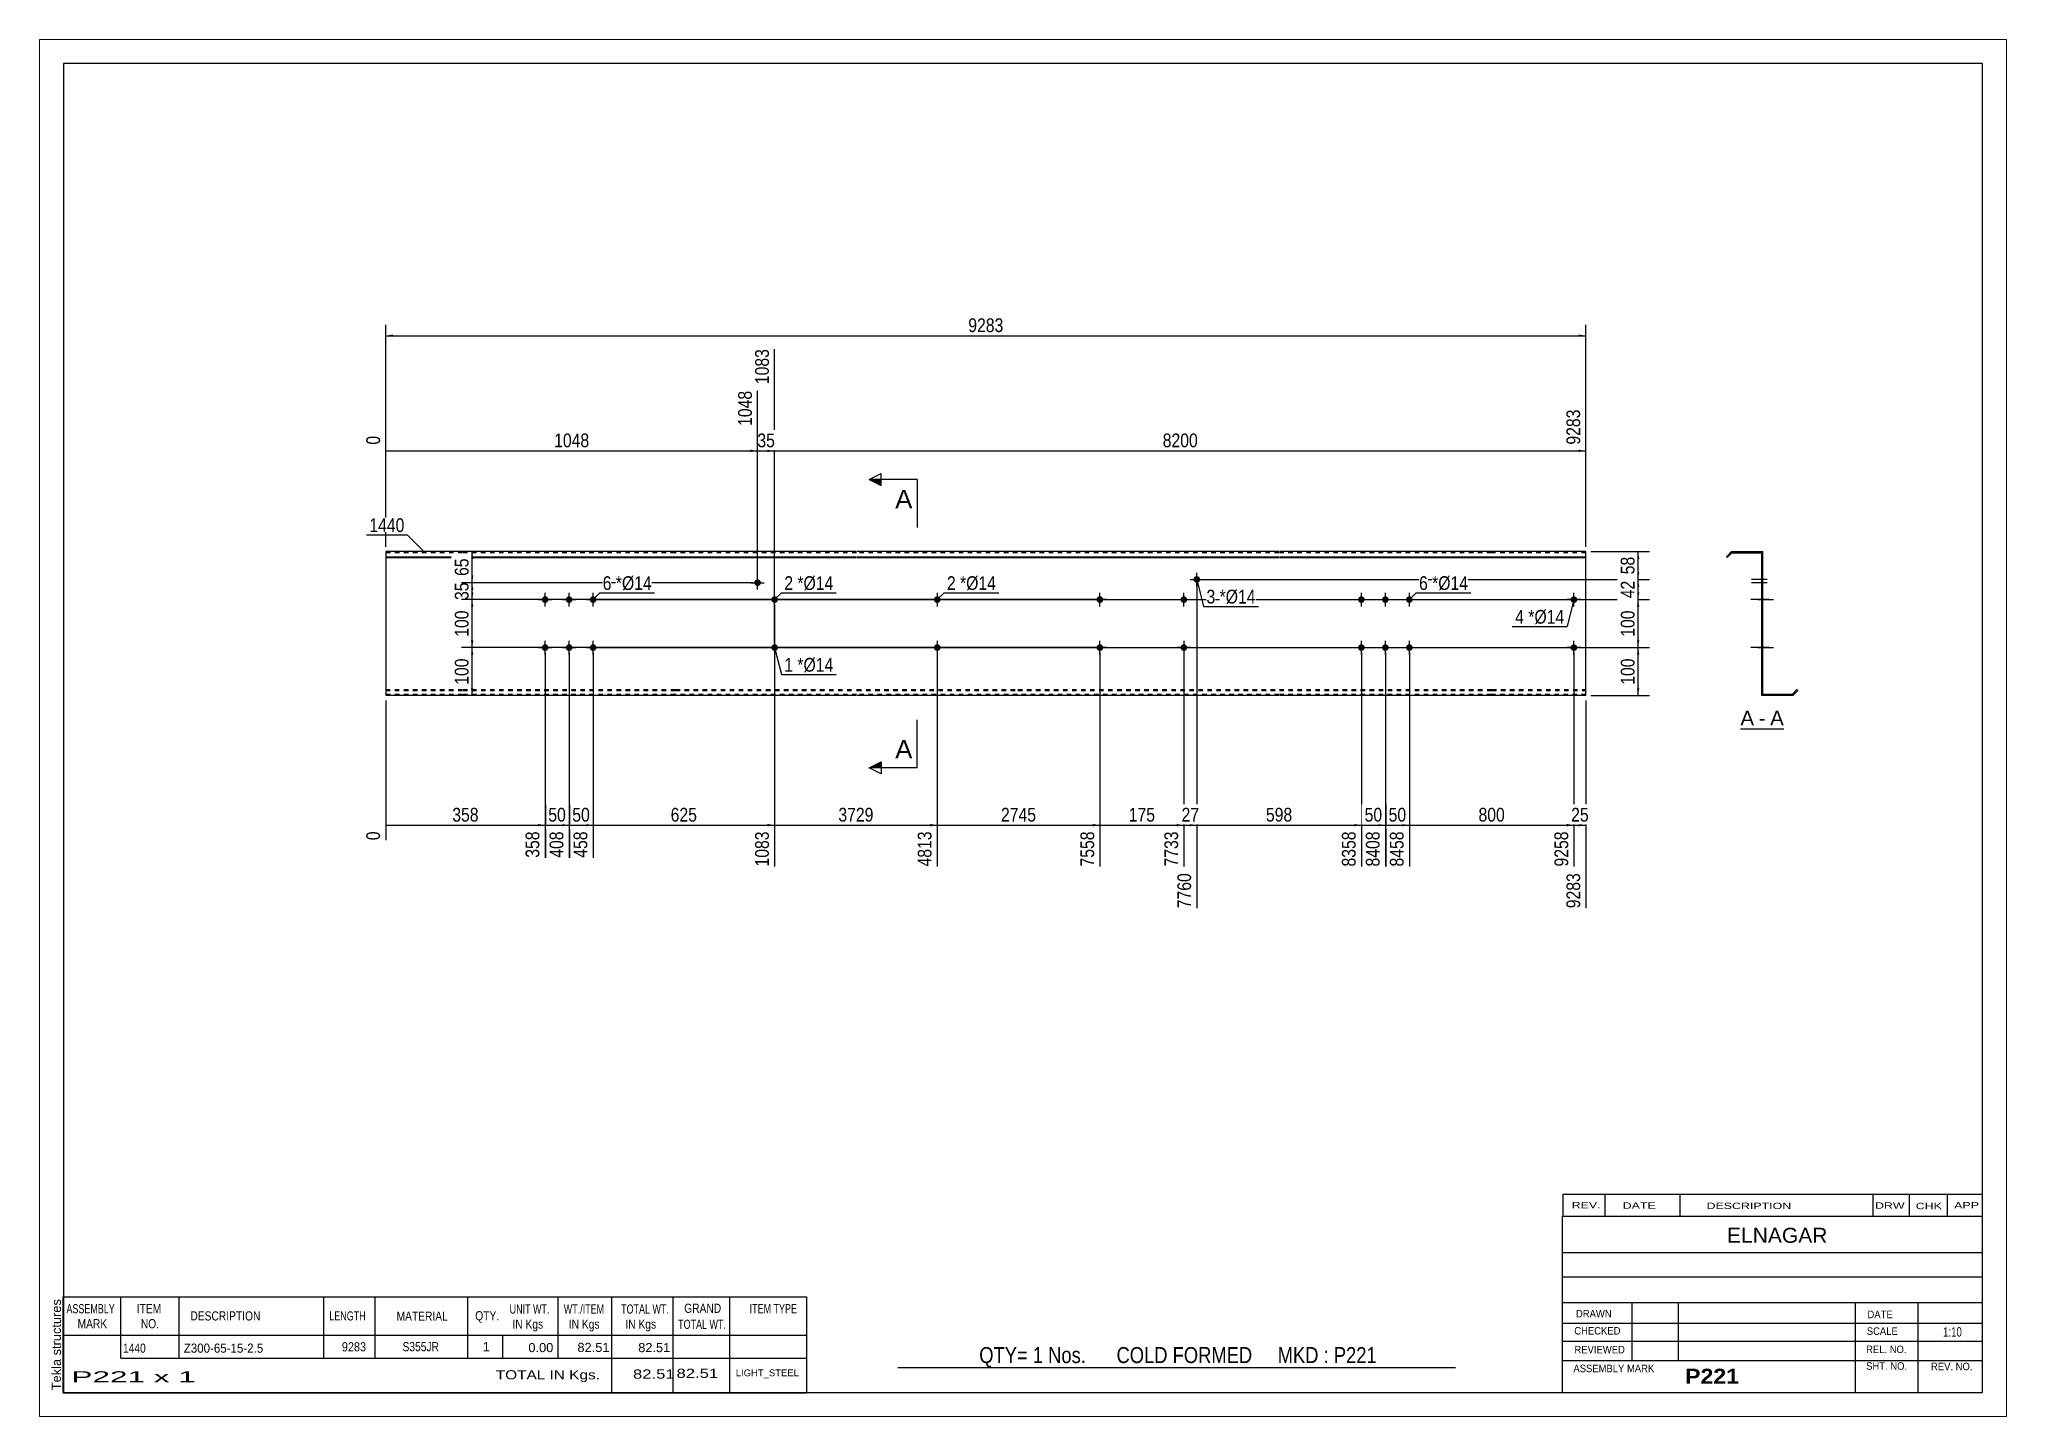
# Paper-space layout 'Layout1' of a CAD drawing. Header units: millimetres. Extents: x 0 to 410, y 0 to 287.
# The model-space entities are those that its viewports show. They can reach past a viewport. Long polylines and large blocks are cut down to what shows.
import ezdxf

# ---------------------------------------------------------------- set-up
doc = ezdxf.new("R2010")
doc.units = ezdxf.units.MM
doc.linetypes.add('DXK_LINE_DOT1', pattern=[1.8814, 0.9407, -0.9407])
doc.layers.add('Viewport layer', color=7, linetype='Continuous', plot=False)
doc.styles.add('Arial', font='ARIAL.TTF', dxfattribs={"height": 0.2})
doc.styles.add('Arial Bold', font='ARIALBD.TTF', dxfattribs={"height": 0.2})
doc.styles.add('Arial Narrow', font='ARIALN.TTF', dxfattribs={"height": 0.2})

# ---------------------------------------------------------------- blocks, each defined once
blk = doc.blocks.new('Unknown-629083561-1955')
at = {"color": 5, "linetype": 'Continuous'}
for p, q in [((332.8, 116.75), (-67.2, 116.75)), ((-67.2, 116.75), (-67.2, -160.25)), ((332.8, -160.25), (332.8, 116.75)), ((-67.2, -160.25), (332.8, -160.25))]:
    blk.add_line(p, q, dxfattribs=at)
at = {"color": 174, "linetype": 'Continuous', "style": 'Arial'}
blk.add_text('Tekla structures', height=1.9102, rotation=90, dxfattribs=at).set_placement((-67.7, -159.75))
blk = doc.blocks.new('Unknown-629083561-12 - 1236')
at = {"color": 7, "linetype": 'Continuous'}
blk.add_line((282.32, -21.95), (291.35, -21.95), dxfattribs=at)
at = {"color": 0, "linetype": 'Continuous'}
blk.add_wipeout([(285.16, -21.2), (285.16, -18), (282.32, -18), (282.32, -21.2)], dxfattribs=at)
blk.add_wipeout([(287.55, -21.2), (287.55, -18), (286.12, -18), (286.12, -21.2)], dxfattribs=at)
at = {"color": 96, "linetype": 'Continuous', "style": 'Arial'}
blk.add_text('A', height=3.06, dxfattribs=at).set_placement((282.32, -21.2))
at = {"color": 0, "linetype": 'Continuous'}
blk.add_wipeout([(291.35, -21.2), (291.35, -18), (288.51, -18), (288.51, -21.2)], dxfattribs=at)
at = {"color": 96, "linetype": 'Continuous', "style": 'Arial'}
for s, p in [('-', (286.12, -21.2)), ('A', (288.51, -21.2))]:
    blk.add_text(s, height=3.06, dxfattribs=at).set_placement(p)
blk = doc.blocks.new('Bolt-629083561-1223 - 1203')
at = {"linetype": 'Continuous'}
blk.add_hatch(color=3, dxfattribs=at).paths.add_polyline_path([(167.03, -5, -1), (165.63, -5, -1)])
at = {"color": 3, "linetype": 'Continuous'}
for p, q in [((166.33, -3.6), (166.33, -6.4)), ((167.73, -5), (164.93, -5))]:
    blk.add_line(p, q, dxfattribs=at)
blk = doc.blocks.new('Part-629083561-1218 - 1203')
at = {"color": 2, "linetype": 'Continuous'}
for p, q in [((0, 15), (0, -15)), ((16, 15), (0, 15)), ((0, 13.94), (16, 13.94)), ((0, 13.76), (16, 13.76)), ((60.29, 15), (16.1, 15)), ((16.1, 13.94), (60.29, 13.94)), ((16.1, 13.76), (60.29, 13.76)), ((98.13, 15), (60.39, 15)), ((60.39, 13.94), (98.13, 13.94)), ((60.39, 13.76), (98.13, 13.76)), ((131.63, 15), (98.23, 15)), ((98.23, 13.94), (131.63, 13.94)), ((98.23, 13.76), (131.63, 13.76)), ((186.13, 15), (131.73, 15)), ((131.73, 13.94), (186.13, 13.94)), ((131.73, 13.76), (186.13, 13.76)), ((230.42, 15), (186.23, 15)), ((186.23, 13.94), (230.42, 13.94)), ((186.23, 13.76), (230.42, 13.76)), ((250.12, 15), (230.52, 15)), ((230.52, 13.94), (250.12, 13.94)), ((230.52, 13.76), (250.12, 13.76)), ((250.12, 13.94), (250.12, 15)), ((250.12, -15), (250.12, 13.94)), ((16, -15), (0, -15)), ((60.29, -15), (16.1, -15)), ((98.13, -15), (60.39, -15)), ((131.63, -15), (98.23, -15)), ((186.13, -15), (131.73, -15)), ((230.42, -15), (186.23, -15)), ((250.12, -15), (230.52, -15))]:
    blk.add_line(p, q, dxfattribs=at)
at = {"color": 7, "linetype": 'DXK_LINE_DOT1'}
for p, q in [((16, 14.75), (0, 14.75)), ((60.29, 14.75), (16.1, 14.75)), ((98.13, 14.75), (60.39, 14.75)), ((131.63, 14.75), (98.23, 14.75)), ((186.13, 14.75), (131.73, 14.75)), ((230.42, 14.75), (186.23, 14.75)), ((250.12, 14.75), (230.52, 14.75)), ((0, -13.76), (16, -13.76)), ((0, -13.94), (16, -13.94)), ((16, -14.75), (0, -14.75)), ((16.1, -13.76), (60.29, -13.76)), ((16.1, -13.94), (60.29, -13.94)), ((60.29, -14.75), (16.1, -14.75)), ((60.39, -13.76), (98.13, -13.76)), ((60.39, -13.94), (98.13, -13.94)), ((98.13, -14.75), (60.39, -14.75)), ((98.23, -13.76), (131.63, -13.76)), ((98.23, -13.94), (131.63, -13.94)), ((131.63, -14.75), (98.23, -14.75)), ((131.73, -13.76), (186.13, -13.76)), ((131.73, -13.94), (186.13, -13.94)), ((186.13, -14.75), (131.73, -14.75)), ((186.23, -13.76), (230.42, -13.76)), ((186.23, -13.94), (230.42, -13.94)), ((230.42, -14.75), (186.23, -14.75)), ((230.52, -13.76), (250.12, -13.76)), ((230.52, -13.94), (250.12, -13.94)), ((250.12, -14.75), (230.52, -14.75))]:
    blk.add_line(p, q, dxfattribs=at)
blk = doc.blocks.new('Bolt-629083561-1219 - 1203')
at = {"linetype": 'Continuous'}
for points in [[(32.5, 5, -1), (33.9, 5, -1)], [(37.5, 5, -1), (38.9, 5, -1)], [(42.5, 5, -1), (43.9, 5, -1)], [(32.5, -5, -1), (33.9, -5, -1)], [(37.5, -5, -1), (38.9, -5, -1)], [(42.5, -5, -1), (43.9, -5, -1)]]:
    blk.add_hatch(color=3, dxfattribs=at).paths.add_polyline_path(points)
at = {"color": 3, "linetype": 'Continuous'}
for p, q in [((31.8, 5), (34.6, 5)), ((33.2, 3.6), (33.2, 6.4)), ((36.8, 5), (39.6, 5)), ((38.2, 3.6), (38.2, 6.4)), ((41.8, 5), (44.6, 5)), ((43.2, 3.6), (43.2, 6.4)), ((33.2, -6.4), (33.2, -3.6)), ((38.2, -6.4), (38.2, -3.6)), ((43.2, -6.4), (43.2, -3.6)), ((31.8, -5), (34.6, -5)), ((36.8, -5), (39.6, -5)), ((41.8, -5), (44.6, -5))]:
    blk.add_line(p, q, dxfattribs=at)
blk = doc.blocks.new('Bolt-629083561-1220 - 1203')
at = {"linetype": 'Continuous'}
blk.add_hatch(color=3, dxfattribs=at).paths.add_polyline_path([(76.79, 8.53, -1), (78.19, 8.53, -1)])
at = {"color": 3, "linetype": 'Continuous'}
for p, q in [((76.09, 8.53), (78.89, 8.53)), ((77.49, 7.13), (77.49, 9.93))]:
    blk.add_line(p, q, dxfattribs=at)
blk = doc.blocks.new('Bolt-629083561-1221 - 1203')
at = {"linetype": 'Continuous'}
for points in [[(202.62, 5, -1), (204.02, 5, -1)], [(207.62, 5, -1), (209.02, 5, -1)], [(212.62, 5, -1), (214.02, 5, -1)], [(202.62, -5, -1), (204.02, -5, -1)], [(207.62, -5, -1), (209.02, -5, -1)], [(212.62, -5, -1), (214.02, -5, -1)]]:
    blk.add_hatch(color=3, dxfattribs=at).paths.add_polyline_path(points)
at = {"color": 3, "linetype": 'Continuous'}
for p, q in [((201.92, 5), (204.72, 5)), ((203.32, 3.6), (203.32, 6.4)), ((206.92, 5), (209.72, 5)), ((208.32, 3.6), (208.32, 6.4)), ((211.92, 5), (214.72, 5)), ((213.32, 3.6), (213.32, 6.4)), ((203.32, -6.4), (203.32, -3.6)), ((208.32, -6.4), (208.32, -3.6)), ((213.32, -6.4), (213.32, -3.6)), ((201.92, -5), (204.72, -5)), ((206.92, -5), (209.72, -5)), ((211.92, -5), (214.72, -5))]:
    blk.add_line(p, q, dxfattribs=at)
blk = doc.blocks.new('Bolt-629083561-1222 - 1203')
at = {"linetype": 'Continuous'}
blk.add_hatch(color=3, dxfattribs=at).paths.add_polyline_path([(168.33, 9.21, -1), (169.73, 9.21, -1)])
at = {"color": 3, "linetype": 'Continuous'}
for p, q in [((167.63, 9.21), (170.43, 9.21)), ((169.03, 7.81), (169.03, 10.61))]:
    blk.add_line(p, q, dxfattribs=at)
blk = doc.blocks.new('Bolt-629083561-1224 - 1203')
at = {"linetype": 'Continuous'}
blk.add_hatch(color=3, dxfattribs=at).paths.add_polyline_path([(165.63, 5, -1), (167.03, 5, -1)])
at = {"color": 3, "linetype": 'Continuous'}
for p, q in [((164.93, 5), (167.73, 5)), ((166.33, 3.6), (166.33, 6.4))]:
    blk.add_line(p, q, dxfattribs=at)
blk = doc.blocks.new('Bolt-629083561-1225 - 1203')
at = {"linetype": 'Continuous'}
for points in [[(148.13, 5, -1), (149.53, 5, -1)], [(246.92, 5, -1), (248.32, 5, -1)]]:
    blk.add_hatch(color=3, dxfattribs=at).paths.add_polyline_path(points)
at = {"color": 3, "linetype": 'Continuous'}
for p, q in [((150.23, 5), (147.43, 5)), ((148.83, 3.6), (148.83, 6.4)), ((249.02, 5), (246.22, 5)), ((247.62, 3.6), (247.62, 6.4))]:
    blk.add_line(p, q, dxfattribs=at)
blk = doc.blocks.new('Bolt-629083561-1226 - 1203')
at = {"linetype": 'Continuous'}
for points in [[(148.13, -5, -1), (149.53, -5, -1)], [(246.92, -5, -1), (248.32, -5, -1)]]:
    blk.add_hatch(color=3, dxfattribs=at).paths.add_polyline_path(points)
at = {"color": 3, "linetype": 'Continuous'}
for p, q in [((148.83, -6.4), (148.83, -3.6)), ((247.62, -6.4), (247.62, -3.6)), ((150.23, -5), (147.43, -5)), ((249.02, -5), (246.22, -5))]:
    blk.add_line(p, q, dxfattribs=at)
blk = doc.blocks.new('Bolt-629083561-1227 - 1203')
at = {"linetype": 'Continuous'}
blk.add_hatch(color=3, dxfattribs=at).paths.add_polyline_path([(80.34, 5, -1), (81.74, 5, -1)])
at = {"color": 3, "linetype": 'Continuous'}
for p, q in [((79.64, 5), (82.44, 5)), ((81.04, 3.6), (81.04, 6.4))]:
    blk.add_line(p, q, dxfattribs=at)
blk = doc.blocks.new('Bolt-629083561-1228 - 1203')
at = {"linetype": 'Continuous'}
blk.add_hatch(color=3, dxfattribs=at).paths.add_polyline_path([(81.74, -5, -1), (80.34, -5, -1)])
at = {"color": 3, "linetype": 'Continuous'}
for p, q in [((81.04, -3.6), (81.04, -6.4)), ((82.44, -5), (79.64, -5))]:
    blk.add_line(p, q, dxfattribs=at)
blk = doc.blocks.new('Bolt-629083561-1229 - 1203')
at = {"linetype": 'Continuous'}
for points in [[(115.63, 5, -1), (114.23, 5, -1)], [(115.63, -5, -1), (114.23, -5, -1)]]:
    blk.add_hatch(color=3, dxfattribs=at).paths.add_polyline_path(points)
at = {"color": 3, "linetype": 'Continuous'}
for p, q in [((116.33, 5), (113.53, 5)), ((114.93, 6.4), (114.93, 3.6)), ((114.93, -3.6), (114.93, -6.4)), ((116.33, -5), (113.53, -5))]:
    blk.add_line(p, q, dxfattribs=at)
blk = doc.blocks.new('Bolt-629083561-1240 - 1236')
at = {"linetype": 'Continuous'}
blk.add_hatch(color=3, dxfattribs=at).paths.add_polyline_path([(286.71, 9.23), (286.71, 7.83), (286.96, 7.83), (286.96, 9.23)])
at = {"color": 3, "linetype": 'Continuous'}
for p, q in [((287.91, 8.53), (284.61, 8.53)), ((286.96, 9.23), (286.71, 9.23)), ((286.96, 7.83), (286.71, 7.83))]:
    blk.add_line(p, q, dxfattribs=at)
blk = doc.blocks.new('Part-629083561-1238 - 1236')
at = {"color": 2, "linetype": 'Continuous'}
for p, q in [((280.46, 15), (279.4, 13.94)), ((279.4, 13.94), (279.58, 13.76)), ((279.58, 13.76), (280.56, 14.75)), ((280.46, 15), (286.96, 15)), ((280.56, 14.75), (286.71, 14.75)), ((286.71, 14.75), (286.71, -15)), ((286.96, -14.75), (286.96, 15)), ((293.21, -15), (286.71, -15)), ((293.11, -14.75), (286.96, -14.75)), ((294.09, -13.76), (293.11, -14.75)), ((293.21, -15), (294.27, -13.94)), ((294.27, -13.94), (294.09, -13.76))]:
    blk.add_line(p, q, dxfattribs=at)
blk = doc.blocks.new('Bolt-629083561-1239 - 1236')
at = {"linetype": 'Continuous'}
for points in [[(286.71, 5.7), (286.71, 4.3), (286.96, 4.3), (286.96, 5.7)], [(286.71, 5.7), (286.71, 4.3), (286.96, 4.3), (286.96, 5.7)], [(286.71, 5.7), (286.71, 4.3), (286.96, 4.3), (286.96, 5.7)], [(286.71, -4.3), (286.71, -5.7), (286.96, -5.7), (286.96, -4.3)], [(286.71, -4.3), (286.71, -5.7), (286.96, -5.7), (286.96, -4.3)], [(286.71, -4.3), (286.71, -5.7), (286.96, -5.7), (286.96, -4.3)]]:
    blk.add_hatch(color=3, dxfattribs=at).paths.add_polyline_path(points)
at = {"color": 3, "linetype": 'Continuous'}
for p, q in [((288.26, 5), (284.46, 5)), ((288.26, 5), (284.46, 5)), ((288.26, 5), (284.46, 5)), ((286.96, 5.7), (286.71, 5.7)), ((286.96, 5.7), (286.71, 5.7)), ((286.96, 5.7), (286.71, 5.7)), ((286.96, 4.3), (286.71, 4.3)), ((286.96, 4.3), (286.71, 4.3)), ((286.96, 4.3), (286.71, 4.3)), ((288.26, -5), (284.46, -5)), ((288.26, -5), (284.46, -5)), ((288.26, -5), (284.46, -5)), ((286.96, -4.3), (286.71, -4.3)), ((286.96, -4.3), (286.71, -4.3)), ((286.96, -4.3), (286.71, -4.3)), ((286.96, -5.7), (286.71, -5.7)), ((286.96, -5.7), (286.71, -5.7)), ((286.96, -5.7), (286.71, -5.7))]:
    blk.add_line(p, q, dxfattribs=at)
blk = doc.blocks.new('Bolt-629083561-1241 - 1236')
at = {"linetype": 'Continuous'}
for points in [[(286.71, 5.7), (286.71, 4.3), (286.96, 4.3), (286.96, 5.7)], [(286.71, 5.7), (286.71, 4.3), (286.96, 4.3), (286.96, 5.7)], [(286.71, 5.7), (286.71, 4.3), (286.96, 4.3), (286.96, 5.7)], [(286.71, -4.3), (286.71, -5.7), (286.96, -5.7), (286.96, -4.3)], [(286.71, -4.3), (286.71, -5.7), (286.96, -5.7), (286.96, -4.3)], [(286.71, -4.3), (286.71, -5.7), (286.96, -5.7), (286.96, -4.3)]]:
    blk.add_hatch(color=3, dxfattribs=at).paths.add_polyline_path(points)
at = {"color": 3, "linetype": 'Continuous'}
for p, q in [((288.26, 5), (284.46, 5)), ((288.26, 5), (284.46, 5)), ((288.26, 5), (284.46, 5)), ((286.96, 5.7), (286.71, 5.7)), ((286.96, 5.7), (286.71, 5.7)), ((286.96, 5.7), (286.71, 5.7)), ((286.96, 4.3), (286.71, 4.3)), ((286.96, 4.3), (286.71, 4.3)), ((286.96, 4.3), (286.71, 4.3)), ((288.26, -5), (284.46, -5)), ((288.26, -5), (284.46, -5)), ((288.26, -5), (284.46, -5)), ((286.96, -4.3), (286.71, -4.3)), ((286.96, -4.3), (286.71, -4.3)), ((286.96, -4.3), (286.71, -4.3)), ((286.96, -5.7), (286.71, -5.7)), ((286.96, -5.7), (286.71, -5.7)), ((286.96, -5.7), (286.71, -5.7))]:
    blk.add_line(p, q, dxfattribs=at)
blk = doc.blocks.new('Bolt-629083561-1242 - 1236')
at = {"linetype": 'Continuous'}
blk.add_hatch(color=3, dxfattribs=at).paths.add_polyline_path([(286.71, 9.91), (286.71, 8.51), (286.96, 8.51), (286.96, 9.91)])
at = {"color": 3, "linetype": 'Continuous'}
for p, q in [((287.91, 9.21), (284.61, 9.21)), ((286.96, 9.91), (286.71, 9.91)), ((286.96, 8.51), (286.71, 8.51))]:
    blk.add_line(p, q, dxfattribs=at)
blk = doc.blocks.new('Bolt-629083561-1243 - 1236')
at = {"linetype": 'Continuous'}
blk.add_hatch(color=3, dxfattribs=at).paths.add_polyline_path([(286.96, -5.7), (286.96, -4.3), (286.71, -4.3), (286.71, -5.7)])
at = {"color": 3, "linetype": 'Continuous'}
for p, q in [((286.96, -4.3), (286.71, -4.3)), ((287.76, -5), (286.71, -5)), ((286.96, -5.7), (286.71, -5.7))]:
    blk.add_line(p, q, dxfattribs=at)
blk = doc.blocks.new('Bolt-629083561-1244 - 1236')
at = {"linetype": 'Continuous'}
blk.add_hatch(color=3, dxfattribs=at).paths.add_polyline_path([(286.71, 5.7), (286.71, 4.3), (286.96, 4.3), (286.96, 5.7)])
at = {"color": 3, "linetype": 'Continuous'}
for p, q in [((287.91, 5), (284.61, 5)), ((286.96, 5.7), (286.71, 5.7)), ((286.96, 4.3), (286.71, 4.3))]:
    blk.add_line(p, q, dxfattribs=at)
blk = doc.blocks.new('Bolt-629083561-1245 - 1236')
at = {"linetype": 'Continuous'}
blk.add_hatch(color=3, dxfattribs=at).paths.add_polyline_path([(286.71, 5.7), (286.71, 4.3), (286.96, 4.3), (286.96, 5.7)])
blk.add_hatch(color=3, dxfattribs=at).paths.add_polyline_path([(286.71, 5.7), (286.71, 4.3), (286.96, 4.3), (286.96, 5.7)])
at = {"color": 3, "linetype": 'Continuous'}
for p, q in [((285.91, 5), (289.21, 5)), ((285.91, 5), (289.21, 5)), ((286.71, 5.7), (286.96, 5.7)), ((286.71, 5.7), (286.96, 5.7)), ((286.71, 4.3), (286.96, 4.3)), ((286.71, 4.3), (286.96, 4.3))]:
    blk.add_line(p, q, dxfattribs=at)
blk = doc.blocks.new('Bolt-629083561-1246 - 1236')
at = {"linetype": 'Continuous'}
blk.add_hatch(color=3, dxfattribs=at).paths.add_polyline_path([(286.71, -4.3), (286.71, -5.7), (286.96, -5.7), (286.96, -4.3)])
blk.add_hatch(color=3, dxfattribs=at).paths.add_polyline_path([(286.71, -4.3), (286.71, -5.7), (286.96, -5.7), (286.96, -4.3)])
at = {"color": 3, "linetype": 'Continuous'}
for p, q in [((285.91, -5), (289.21, -5)), ((285.91, -5), (289.21, -5)), ((286.71, -4.3), (286.96, -4.3)), ((286.71, -4.3), (286.96, -4.3)), ((286.71, -5.7), (286.96, -5.7)), ((286.71, -5.7), (286.96, -5.7))]:
    blk.add_line(p, q, dxfattribs=at)
blk = doc.blocks.new('Bolt-629083561-1247 - 1236')
at = {"linetype": 'Continuous'}
blk.add_hatch(color=3, dxfattribs=at).paths.add_polyline_path([(286.71, 5.7), (286.71, 4.3), (286.96, 4.3), (286.96, 5.7)])
at = {"color": 3, "linetype": 'Continuous'}
for p, q in [((287.91, 5), (284.61, 5)), ((286.96, 5.7), (286.71, 5.7)), ((286.96, 4.3), (286.71, 4.3))]:
    blk.add_line(p, q, dxfattribs=at)
blk = doc.blocks.new('Bolt-629083561-1248 - 1236')
at = {"linetype": 'Continuous'}
blk.add_hatch(color=3, dxfattribs=at).paths.add_polyline_path([(286.96, -5.7), (286.96, -4.3), (286.71, -4.3), (286.71, -5.7)])
at = {"color": 3, "linetype": 'Continuous'}
for p, q in [((286.96, -4.3), (286.71, -4.3)), ((287.76, -5), (286.71, -5)), ((286.96, -5.7), (286.71, -5.7))]:
    blk.add_line(p, q, dxfattribs=at)
blk = doc.blocks.new('Bolt-629083561-1249 - 1236')
at = {"linetype": 'Continuous'}
for points in [[(286.96, 4.3), (286.96, 5.7), (286.71, 5.7), (286.71, 4.3)], [(286.96, -5.7), (286.96, -4.3), (286.71, -4.3), (286.71, -5.7)]]:
    blk.add_hatch(color=3, dxfattribs=at).paths.add_polyline_path(points)
at = {"color": 3, "linetype": 'Continuous'}
for p, q in [((286.96, 5), (284.71, 5)), ((286.96, 5.7), (286.71, 5.7)), ((286.96, 4.3), (286.71, 4.3)), ((286.96, -5), (284.71, -5)), ((286.96, -4.3), (286.71, -4.3)), ((286.96, -5.7), (286.71, -5.7))]:
    blk.add_line(p, q, dxfattribs=at)
blk = doc.blocks.new('StraightDimension-629083561-1336 - 1203')
at = {"linetype": 'Continuous'}
for points in [[(260.75, 3.5), (261, 5), (261.25, 3.5)], [(261.25, -3.5), (261, -5), (260.75, -3.5)]]:
    blk.add_hatch(color=7, dxfattribs=at).paths.add_polyline_path(points)
at = {"color": 7, "linetype": 'Continuous'}
for p, q in [((44.2, 5), (263.4, 5)), ((261, -5), (261, 5)), ((44.2, -5), (263.4, -5))]:
    blk.add_line(p, q, dxfattribs=at)
at = {"color": 0}
blk.add_wipeout([(260.85, 3.34), (256.65, 3.34), (256.65, -3.34), (260.85, -3.34)], dxfattribs=at)
at = {"color": 3, "style": 'Arial Narrow'}
blk.add_text('100', height=2.863, rotation=90.0002, dxfattribs=at).set_placement((260.25, -2.74))
blk = doc.blocks.new('StraightDimension-629083561-1353 - 1203')
at = {"linetype": 'Continuous'}
for points in [[(17.75, 7.03), (18, 8.53), (18.25, 7.03)], [(18.25, 6.5), (18, 5), (17.75, 6.5)]]:
    blk.add_hatch(color=7, dxfattribs=at).paths.add_polyline_path(points)
at = {"color": 7, "linetype": 'Continuous'}
for p, q in [((76.49, 8.53), (15.75, 8.53)), ((18, 5), (18, 8.53)), ((147.83, 5), (15.75, 5))]:
    blk.add_line(p, q, dxfattribs=at)
at = {"color": 0}
blk.add_wipeout([(17.85, 9.19), (13.65, 9.19), (13.65, 4.33), (17.85, 4.33)], dxfattribs=at)
at = {"color": 3, "style": 'Arial Narrow'}
blk.add_text('35', height=2.863, rotation=90.0002, dxfattribs=at).set_placement((17.25, 4.93))
blk = doc.blocks.new('StraightDimension-629083561-1355 - 1203')
at = {"linetype": 'Continuous'}
for points in [[(17.75, -6.5), (18, -5), (18.25, -6.5)], [(18.25, -13.5), (18, -15), (17.75, -13.5)]]:
    blk.add_hatch(color=7, dxfattribs=at).paths.add_polyline_path(points)
at = {"color": 7, "linetype": 'Continuous'}
for p, q in [((147.83, -5), (15.75, -5)), ((18, -15), (18, -5)), ((32.2, -15), (15.75, -15))]:
    blk.add_line(p, q, dxfattribs=at)
at = {"color": 0}
blk.add_wipeout([(17.85, -6.66), (13.65, -6.66), (13.65, -13.34), (17.85, -13.34)], dxfattribs=at)
at = {"color": 3, "style": 'Arial Narrow'}
blk.add_text('100', height=2.863, rotation=90.0002, dxfattribs=at).set_placement((17.25, -12.74))
blk = doc.blocks.new('StraightDimension-629083561-1354 - 1203')
at = {"linetype": 'Continuous'}
for points in [[(17.75, 3.5), (18, 5), (18.25, 3.5)], [(18.25, -3.5), (18, -5), (17.75, -3.5)]]:
    blk.add_hatch(color=7, dxfattribs=at).paths.add_polyline_path(points)
at = {"color": 7, "linetype": 'Continuous'}
for p, q in [((147.83, 5), (15.75, 5)), ((18, -5), (18, 5)), ((147.83, -5), (15.75, -5))]:
    blk.add_line(p, q, dxfattribs=at)
at = {"color": 0}
blk.add_wipeout([(17.85, 3.34), (13.65, 3.34), (13.65, -3.34), (17.85, -3.34)], dxfattribs=at)
at = {"color": 3, "style": 'Arial Narrow'}
blk.add_text('100', height=2.863, rotation=90.0002, dxfattribs=at).set_placement((17.25, -2.74))
blk = doc.blocks.new('StraightDimension-629083561-1269 - 1203')
at = {"linetype": 'Continuous'}
blk.add_hatch(color=7, dxfattribs=at).paths.add_polyline_path([(164.83, -41.75), (166.33, -42), (164.83, -42.25)])
at = {"color": 7, "linetype": 'Continuous'}
for p, q in [((148.83, -6), (148.83, -50.61)), ((166.33, -6), (166.33, -50.61)), ((148.83, -42), (166.33, -42))]:
    blk.add_line(p, q, dxfattribs=at)
at = {"color": 0}
blk.add_wipeout([(160.92, -41.85), (160.92, -37.65), (154.24, -37.65), (154.24, -41.85)], dxfattribs=at)
at = {"color": 0, "linetype": 'Continuous'}
blk.add_wipeout([(165.73, -42.7), (161.53, -42.7), (161.53, -51.21), (165.73, -51.21)], dxfattribs=at)
at = {"color": 3, "style": 'Arial Narrow'}
blk.add_text('175', height=2.863, dxfattribs=at).set_placement((154.84, -41.25))
at = {"color": 3, "linetype": 'Continuous', "style": 'Arial Narrow'}
blk.add_text('7733', height=2.863, rotation=90.0002, dxfattribs=at).set_placement((165.13, -50.61))
blk = doc.blocks.new('StraightDimension-629083561-1267 - 1203')
at = {"linetype": 'Continuous'}
blk.add_hatch(color=7, dxfattribs=at).paths.add_polyline_path([(201.82, -41.75), (203.32, -42), (201.82, -42.25)])
at = {"color": 7, "linetype": 'Continuous'}
for p, q in [((169.03, 8.21), (169.03, -59.31)), ((203.32, -6), (203.32, -50.61)), ((169.03, -42), (203.32, -42))]:
    blk.add_line(p, q, dxfattribs=at)
at = {"color": 0}
blk.add_wipeout([(189.52, -41.85), (189.52, -37.65), (182.83, -37.65), (182.83, -41.85)], dxfattribs=at)
at = {"color": 0, "linetype": 'Continuous'}
blk.add_wipeout([(202.72, -42.7), (198.52, -42.7), (198.52, -51.21), (202.72, -51.21)], dxfattribs=at)
at = {"color": 3, "style": 'Arial Narrow'}
blk.add_text('598', height=2.863, dxfattribs=at).set_placement((183.43, -41.25))
at = {"color": 3, "linetype": 'Continuous', "style": 'Arial Narrow'}
blk.add_text('8358', height=2.863, rotation=90.0002, dxfattribs=at).set_placement((202.12, -50.61))
blk = doc.blocks.new('StraightDimension-629083561-1270 - 1203')
at = {"linetype": 'Continuous'}
blk.add_hatch(color=7, dxfattribs=at).paths.add_polyline_path([(147.33, -41.75), (148.83, -42), (147.33, -42.25)])
at = {"color": 7, "linetype": 'Continuous'}
for p, q in [((114.93, -6), (114.93, -50.61)), ((148.83, -6), (148.83, -50.61)), ((114.93, -42), (148.83, -42))]:
    blk.add_line(p, q, dxfattribs=at)
at = {"color": 0}
blk.add_wipeout([(136.14, -41.85), (136.14, -37.65), (127.62, -37.65), (127.62, -41.85)], dxfattribs=at)
at = {"color": 0, "linetype": 'Continuous'}
blk.add_wipeout([(148.23, -42.7), (144.03, -42.7), (144.03, -51.21), (148.23, -51.21)], dxfattribs=at)
at = {"color": 3, "style": 'Arial Narrow'}
blk.add_text('2745', height=2.863, dxfattribs=at).set_placement((128.22, -41.25))
at = {"color": 3, "linetype": 'Continuous', "style": 'Arial Narrow'}
blk.add_text('7558', height=2.863, rotation=90.0002, dxfattribs=at).set_placement((147.63, -50.61))
blk = doc.blocks.new('StraightDimension-629083561-1264 - 1203')
at = {"linetype": 'Continuous'}
blk.add_hatch(color=7, dxfattribs=at).paths.add_polyline_path([(246.12, -41.75), (247.62, -42), (246.12, -42.25)])
at = {"color": 7, "linetype": 'Continuous'}
for p, q in [((213.32, -6), (213.32, -50.61)), ((247.62, -6), (247.62, -50.61)), ((213.32, -42), (247.62, -42))]:
    blk.add_line(p, q, dxfattribs=at)
at = {"color": 0}
blk.add_wipeout([(233.81, -41.85), (233.81, -37.65), (227.13, -37.65), (227.13, -41.85)], dxfattribs=at)
at = {"color": 0, "linetype": 'Continuous'}
blk.add_wipeout([(247.02, -42.7), (242.82, -42.7), (242.82, -51.21), (247.02, -51.21)], dxfattribs=at)
at = {"color": 3, "style": 'Arial Narrow'}
blk.add_text('800', height=2.863, dxfattribs=at).set_placement((227.73, -41.25))
at = {"color": 3, "linetype": 'Continuous', "style": 'Arial Narrow'}
blk.add_text('9258', height=2.863, rotation=90.0002, dxfattribs=at).set_placement((246.42, -50.61))
blk = doc.blocks.new('StraightDimension-629083561-1376 - 1203')
at = {"linetype": 'Continuous'}
for points in [[(1.5, 59.75), (0, 60), (1.5, 60.25)], [(248.62, 60.25), (250.12, 60), (248.62, 59.75)]]:
    blk.add_hatch(color=7, dxfattribs=at).paths.add_polyline_path(points)
at = {"color": 7, "linetype": 'Continuous'}
for p, q in [((0, 16), (0, 62.25)), ((250.12, 16), (250.12, 62.25)), ((0, 60), (250.12, 60))]:
    blk.add_line(p, q, dxfattribs=at)
at = {"color": 0}
blk.add_wipeout([(129.32, 60.15), (129.32, 64.35), (120.8, 64.35), (120.8, 60.15)], dxfattribs=at)
at = {"color": 3, "style": 'Arial Narrow'}
blk.add_text('9283', height=2.863, dxfattribs=at).set_placement((121.4, 60.75))
blk = doc.blocks.new('StraightDimension-629083561-1263 - 1203')
at = {"linetype": 'Continuous'}
blk.add_hatch(color=7, dxfattribs=at).paths.add_polyline_path([(248.62, -41.75), (250.12, -42), (248.62, -42.25)])
at = {"color": 7, "linetype": 'Continuous'}
for p, q in [((247.62, -6), (247.62, -50.61)), ((250.12, -16), (250.12, -59.31)), ((247.62, -42), (250.12, -42))]:
    blk.add_line(p, q, dxfattribs=at)
at = {"color": 0}
blk.add_wipeout([(251.3, -41.85), (251.3, -37.65), (246.44, -37.65), (246.44, -41.85)], dxfattribs=at)
at = {"color": 0, "linetype": 'Continuous'}
blk.add_wipeout([(249.52, -51.4), (245.32, -51.4), (245.32, -59.91), (249.52, -59.91)], dxfattribs=at)
at = {"color": 3, "style": 'Arial Narrow'}
blk.add_text('25', height=2.863, dxfattribs=at).set_placement((247.04, -41.25))
at = {"color": 3, "linetype": 'Continuous', "style": 'Arial Narrow'}
blk.add_text('9283', height=2.863, rotation=90.0002, dxfattribs=at).set_placement((248.92, -59.31))
blk = doc.blocks.new('StraightDimension-629083561-1322 - 1203')
at = {"linetype": 'Continuous'}
blk.add_hatch(color=7, dxfattribs=at).paths.add_polyline_path([(248.62, 36.25), (250.12, 36), (248.62, 35.75)])
at = {"color": 7, "linetype": 'Continuous'}
for p, q in [((81.04, -4), (81.04, 57.21)), ((250.12, 16), (250.12, 44.61)), ((81.04, 36), (250.12, 36))]:
    blk.add_line(p, q, dxfattribs=at)
at = {"color": 0, "linetype": 'Continuous'}
blk.add_wipeout([(249.52, 45.21), (245.32, 45.21), (245.32, 36.7), (249.52, 36.7)], dxfattribs=at)
at = {"color": 0}
blk.add_wipeout([(169.83, 36.15), (169.83, 40.35), (161.32, 40.35), (161.32, 36.15)], dxfattribs=at)
at = {"color": 3, "linetype": 'Continuous', "style": 'Arial Narrow'}
blk.add_text('9283', height=2.863, rotation=90.0002, dxfattribs=at).set_placement((248.92, 37.3))
at = {"color": 3, "style": 'Arial Narrow'}
blk.add_text('8200', height=2.863, dxfattribs=at).set_placement((161.92, 36.75))
blk = doc.blocks.new('StraightDimension-629083561-1265 - 1203')
at = {"linetype": 'Continuous'}
blk.add_hatch(color=7, dxfattribs=at).paths.add_polyline_path([(211.82, -41.75), (213.32, -42), (211.82, -42.25)])
at = {"color": 7, "linetype": 'Continuous'}
for p, q in [((208.32, -6), (208.32, -50.61)), ((213.32, -6), (213.32, -50.61)), ((208.32, -42), (213.32, -42))]:
    blk.add_line(p, q, dxfattribs=at)
at = {"color": 0}
blk.add_wipeout([(213.25, -41.85), (213.25, -37.65), (208.4, -37.65), (208.4, -41.85)], dxfattribs=at)
at = {"color": 0, "linetype": 'Continuous'}
blk.add_wipeout([(212.72, -42.7), (208.52, -42.7), (208.52, -51.21), (212.72, -51.21)], dxfattribs=at)
at = {"color": 3, "style": 'Arial Narrow'}
blk.add_text('50', height=2.863, dxfattribs=at).set_placement((209, -41.25))
at = {"color": 3, "linetype": 'Continuous', "style": 'Arial Narrow'}
blk.add_text('8458', height=2.863, rotation=90.0002, dxfattribs=at).set_placement((212.12, -50.61))
blk = doc.blocks.new('StraightDimension-629083561-1337 - 1203')
at = {"linetype": 'Continuous'}
for points in [[(260.75, -6.5), (261, -5), (261.25, -6.5)], [(261.25, -13.5), (261, -15), (260.75, -13.5)]]:
    blk.add_hatch(color=7, dxfattribs=at).paths.add_polyline_path(points)
at = {"color": 7, "linetype": 'Continuous'}
for p, q in [((44.2, -5), (263.4, -5)), ((261, -15), (261, -5)), ((251.12, -15), (263.4, -15))]:
    blk.add_line(p, q, dxfattribs=at)
at = {"color": 0}
blk.add_wipeout([(260.85, -6.66), (256.65, -6.66), (256.65, -13.34), (260.85, -13.34)], dxfattribs=at)
at = {"color": 3, "style": 'Arial Narrow'}
blk.add_text('100', height=2.863, rotation=90.0002, dxfattribs=at).set_placement((260.25, -12.74))
blk = doc.blocks.new('StraightDimension-629083561-1266 - 1203')
at = {"linetype": 'Continuous'}
blk.add_hatch(color=7, dxfattribs=at).paths.add_polyline_path([(206.82, -41.75), (208.32, -42), (206.82, -42.25)])
at = {"color": 7, "linetype": 'Continuous'}
for p, q in [((203.32, -6), (203.32, -50.61)), ((208.32, -6), (208.32, -50.61)), ((203.32, -42), (208.32, -42))]:
    blk.add_line(p, q, dxfattribs=at)
at = {"color": 0}
blk.add_wipeout([(208.25, -41.85), (208.25, -37.65), (203.4, -37.65), (203.4, -41.85)], dxfattribs=at)
at = {"color": 0, "linetype": 'Continuous'}
blk.add_wipeout([(207.72, -42.7), (203.52, -42.7), (203.52, -51.21), (207.72, -51.21)], dxfattribs=at)
at = {"color": 3, "style": 'Arial Narrow'}
blk.add_text('50', height=2.863, dxfattribs=at).set_placement((204, -41.25))
at = {"color": 3, "linetype": 'Continuous', "style": 'Arial Narrow'}
blk.add_text('8408', height=2.863, rotation=90.0002, dxfattribs=at).set_placement((207.12, -50.61))
blk = doc.blocks.new('StraightDimension-629083561-1268 - 1203')
at = {"linetype": 'Continuous'}
blk.add_hatch(color=7, dxfattribs=at).paths.add_polyline_path([(167.53, -41.75), (169.03, -42), (167.53, -42.25)])
at = {"color": 7, "linetype": 'Continuous'}
for p, q in [((169.03, 8.21), (169.03, -59.31)), ((166.33, -6), (166.33, -50.61)), ((166.33, -42), (169.03, -42))]:
    blk.add_line(p, q, dxfattribs=at)
at = {"color": 0}
blk.add_wipeout([(170.11, -41.85), (170.11, -37.65), (165.25, -37.65), (165.25, -41.85)], dxfattribs=at)
at = {"color": 0, "linetype": 'Continuous'}
blk.add_wipeout([(168.43, -51.4), (164.23, -51.4), (164.23, -59.91), (168.43, -59.91)], dxfattribs=at)
at = {"color": 3, "style": 'Arial Narrow'}
blk.add_text('27', height=2.863, dxfattribs=at).set_placement((165.85, -41.25))
at = {"color": 3, "linetype": 'Continuous', "style": 'Arial Narrow'}
blk.add_text('7760', height=2.863, rotation=90.0002, dxfattribs=at).set_placement((167.83, -59.31))
blk = doc.blocks.new('StraightDimension-629083561-1271 - 1203')
at = {"linetype": 'Continuous'}
blk.add_hatch(color=7, dxfattribs=at).paths.add_polyline_path([(113.43, -41.75), (114.93, -42), (113.43, -42.25)])
at = {"color": 7, "linetype": 'Continuous'}
for p, q in [((81.04, 4), (81.04, -50.61)), ((114.93, -6), (114.93, -50.61)), ((81.04, -42), (114.93, -42))]:
    blk.add_line(p, q, dxfattribs=at)
at = {"color": 0}
blk.add_wipeout([(102.24, -41.85), (102.24, -37.65), (93.73, -37.65), (93.73, -41.85)], dxfattribs=at)
at = {"color": 0, "linetype": 'Continuous'}
blk.add_wipeout([(114.33, -42.7), (110.13, -42.7), (110.13, -51.21), (114.33, -51.21)], dxfattribs=at)
at = {"color": 3, "style": 'Arial Narrow'}
blk.add_text('3729', height=2.863, dxfattribs=at).set_placement((94.33, -41.25))
at = {"color": 3, "linetype": 'Continuous', "style": 'Arial Narrow'}
blk.add_text('4813', height=2.863, rotation=90.0002, dxfattribs=at).set_placement((113.73, -50.61))
blk = doc.blocks.new('StraightDimension-629083561-1272 - 1203')
at = {"linetype": 'Continuous'}
blk.add_hatch(color=7, dxfattribs=at).paths.add_polyline_path([(79.54, -41.75), (81.04, -42), (79.54, -42.25)])
at = {"color": 7, "linetype": 'Continuous'}
for p, q in [((81.04, 4), (81.04, -50.61)), ((43.2, -6), (43.2, -48.78)), ((43.2, -42), (81.04, -42))]:
    blk.add_line(p, q, dxfattribs=at)
at = {"color": 0}
blk.add_wipeout([(65.46, -41.85), (65.46, -37.65), (58.77, -37.65), (58.77, -41.85)], dxfattribs=at)
at = {"color": 0, "linetype": 'Continuous'}
blk.add_wipeout([(80.44, -42.7), (76.24, -42.7), (76.24, -51.21), (80.44, -51.21)], dxfattribs=at)
at = {"color": 3, "style": 'Arial Narrow'}
blk.add_text('625', height=2.863, dxfattribs=at).set_placement((59.37, -41.25))
at = {"color": 3, "linetype": 'Continuous', "style": 'Arial Narrow'}
blk.add_text('1083', height=2.863, rotation=90.0002, dxfattribs=at).set_placement((79.84, -50.61))
blk = doc.blocks.new('StraightDimension-629083561-1273 - 1203')
at = {"linetype": 'Continuous'}
blk.add_hatch(color=7, dxfattribs=at).paths.add_polyline_path([(41.7, -41.75), (43.2, -42), (41.7, -42.25)])
at = {"color": 7, "linetype": 'Continuous'}
for p, q in [((38.2, -6), (38.2, -48.78)), ((43.2, -6), (43.2, -48.78)), ((38.2, -42), (43.2, -42))]:
    blk.add_line(p, q, dxfattribs=at)
at = {"color": 0}
blk.add_wipeout([(43.13, -41.85), (43.13, -37.65), (38.27, -37.65), (38.27, -41.85)], dxfattribs=at)
at = {"color": 0, "linetype": 'Continuous'}
blk.add_wipeout([(42.6, -42.7), (38.4, -42.7), (38.4, -49.38), (42.6, -49.38)], dxfattribs=at)
at = {"color": 3, "style": 'Arial Narrow'}
blk.add_text('50', height=2.863, dxfattribs=at).set_placement((38.87, -41.25))
at = {"color": 3, "linetype": 'Continuous', "style": 'Arial Narrow'}
blk.add_text('458', height=2.863, rotation=90.0002, dxfattribs=at).set_placement((42, -48.78))
blk = doc.blocks.new('StraightDimension-629083561-1274 - 1203')
at = {"linetype": 'Continuous'}
blk.add_hatch(color=7, dxfattribs=at).paths.add_polyline_path([(36.7, -41.75), (38.2, -42), (36.7, -42.25)])
at = {"color": 7, "linetype": 'Continuous'}
for p, q in [((33.2, -6), (33.2, -48.78)), ((38.2, -6), (38.2, -48.78)), ((33.2, -42), (38.2, -42))]:
    blk.add_line(p, q, dxfattribs=at)
at = {"color": 0}
blk.add_wipeout([(38.13, -41.85), (38.13, -37.65), (33.27, -37.65), (33.27, -41.85)], dxfattribs=at)
at = {"color": 0, "linetype": 'Continuous'}
blk.add_wipeout([(37.6, -42.7), (33.4, -42.7), (33.4, -49.38), (37.6, -49.38)], dxfattribs=at)
at = {"color": 3, "style": 'Arial Narrow'}
blk.add_text('50', height=2.863, dxfattribs=at).set_placement((33.87, -41.25))
at = {"color": 3, "linetype": 'Continuous', "style": 'Arial Narrow'}
blk.add_text('408', height=2.863, rotation=90.0002, dxfattribs=at).set_placement((37, -48.78))
blk = doc.blocks.new('StraightDimension-629083561-1275 - 1203')
at = {"linetype": 'Continuous'}
blk.add_hatch(color=7, dxfattribs=at).paths.add_polyline_path([(31.7, -41.75), (33.2, -42), (31.7, -42.25)])
at = {"color": 7, "linetype": 'Continuous'}
for p, q in [((33.2, -6), (33.2, -48.78)), ((0, -16), (0, -45.13)), ((0, -42), (33.2, -42))]:
    blk.add_line(p, q, dxfattribs=at)
at = {"color": 0}
blk.add_wipeout([(19.94, -41.85), (19.94, -37.65), (13.26, -37.65), (13.26, -41.85)], dxfattribs=at)
at = {"color": 0, "linetype": 'Continuous'}
for points in [[(-0.6, -42.7), (-4.8, -42.7), (-4.8, -45.73), (-0.6, -45.73)], [(32.6, -42.7), (28.4, -42.7), (28.4, -49.38), (32.6, -49.38)]]:
    blk.add_wipeout(points, dxfattribs=at)
at = {"color": 3, "style": 'Arial Narrow'}
blk.add_text('358', height=2.863, dxfattribs=at).set_placement((13.86, -41.25))
at = {"color": 3, "linetype": 'Continuous', "style": 'Arial Narrow'}
for s, height, p in [('0', 2.86, (-1.2, -45.13)), ('358', 2.863, (32, -48.78))]:
    blk.add_text(s, height=height, rotation=90.0002, dxfattribs=at).set_placement(p)
blk = doc.blocks.new('StraightDimension-629083561-1323 - 1203')
at = {"linetype": 'Continuous'}
blk.add_hatch(color=7, dxfattribs=at).paths.add_polyline_path([(79.54, 36.25), (81.04, 36), (79.54, 35.75)])
at = {"color": 7, "linetype": 'Continuous'}
for p, q in [((81.04, -4), (81.04, 57.21)), ((77.49, 9.53), (77.49, 48.51)), ((77.49, 36), (81.04, 36))]:
    blk.add_line(p, q, dxfattribs=at)
at = {"color": 0, "linetype": 'Continuous'}
blk.add_wipeout([(80.44, 57.81), (76.24, 57.81), (76.24, 49.3), (80.44, 49.3)], dxfattribs=at)
at = {"color": 0}
blk.add_wipeout([(81.69, 36.15), (81.69, 40.35), (76.84, 40.35), (76.84, 36.15)], dxfattribs=at)
at = {"color": 3, "linetype": 'Continuous', "style": 'Arial Narrow'}
blk.add_text('1083', height=2.863, rotation=90.0002, dxfattribs=at).set_placement((79.84, 49.9))
at = {"color": 3, "style": 'Arial Narrow'}
blk.add_text('35', height=2.863, dxfattribs=at).set_placement((77.44, 36.75))
blk = doc.blocks.new('StraightDimension-629083561-1324 - 1203')
at = {"linetype": 'Continuous'}
blk.add_hatch(color=7, dxfattribs=at).paths.add_polyline_path([(75.99, 36.25), (77.49, 36), (75.99, 35.75)])
at = {"color": 7, "linetype": 'Continuous'}
for p, q in [((77.49, 9.53), (77.49, 48.51)), ((0, 16), (0, 39.13)), ((0, 36), (77.49, 36))]:
    blk.add_line(p, q, dxfattribs=at)
at = {"color": 0, "linetype": 'Continuous'}
for points in [[(76.89, 49.11), (72.69, 49.11), (72.69, 40.6), (76.89, 40.6)], [(-0.6, 39.73), (-4.8, 39.73), (-4.8, 36.7), (-0.6, 36.7)]]:
    blk.add_wipeout(points, dxfattribs=at)
at = {"color": 0}
blk.add_wipeout([(43, 36.15), (43, 40.35), (34.49, 40.35), (34.49, 36.15)], dxfattribs=at)
at = {"color": 3, "linetype": 'Continuous', "style": 'Arial Narrow'}
for s, height, p in [('1048', 2.863, (76.29, 41.2)), ('0', 2.86, (-1.2, 37.3))]:
    blk.add_text(s, height=height, rotation=90.0002, dxfattribs=at).set_placement(p)
at = {"color": 3, "style": 'Arial Narrow'}
blk.add_text('1048', height=2.863, dxfattribs=at).set_placement((35.09, 36.75))
blk = doc.blocks.new('StraightDimension-629083561-1334 - 1203')
at = {"linetype": 'Continuous'}
for points in [[(260.75, 13.5), (261, 15), (261.25, 13.5)], [(261.25, 10.71), (261, 9.21), (260.75, 10.71)]]:
    blk.add_hatch(color=7, dxfattribs=at).paths.add_polyline_path(points)
at = {"color": 7, "linetype": 'Continuous'}
for p, q in [((251.12, 15), (263.4, 15)), ((261, 9.21), (261, 15)), ((170.03, 9.21), (263.4, 9.21))]:
    blk.add_line(p, q, dxfattribs=at)
at = {"color": 0}
blk.add_wipeout([(260.85, 14.53), (256.65, 14.53), (256.65, 9.68), (260.85, 9.68)], dxfattribs=at)
at = {"color": 3, "style": 'Arial Narrow'}
blk.add_text('58', height=2.863, rotation=90.0002, dxfattribs=at).set_placement((260.25, 10.28))
blk = doc.blocks.new('StraightDimension-629083561-1335 - 1203')
at = {"linetype": 'Continuous'}
for points in [[(260.75, 7.71), (261, 9.21), (261.25, 7.71)], [(261.25, 6.5), (261, 5), (260.75, 6.5)]]:
    blk.add_hatch(color=7, dxfattribs=at).paths.add_polyline_path(points)
at = {"color": 7, "linetype": 'Continuous'}
for p, q in [((170.03, 9.21), (263.4, 9.21)), ((261, 5), (261, 9.21)), ((44.2, 5), (263.4, 5))]:
    blk.add_line(p, q, dxfattribs=at)
at = {"color": 0}
blk.add_wipeout([(260.85, 9.53), (256.65, 9.53), (256.65, 4.68), (260.85, 4.68)], dxfattribs=at)
at = {"color": 3, "style": 'Arial Narrow'}
blk.add_text('42', height=2.863, rotation=90.0002, dxfattribs=at).set_placement((260.25, 5.28))
blk = doc.blocks.new('StraightDimension-629083561-1352 - 1203')
at = {"linetype": 'Continuous'}
for points in [[(17.75, 13.5), (18, 15), (18.25, 13.5)], [(18.25, 10.03), (18, 8.53), (17.75, 10.03)]]:
    blk.add_hatch(color=7, dxfattribs=at).paths.add_polyline_path(points)
at = {"color": 7, "linetype": 'Continuous'}
for p, q in [((32.2, 15), (15.75, 15)), ((18, 8.53), (18, 15)), ((76.49, 8.53), (15.75, 8.53))]:
    blk.add_line(p, q, dxfattribs=at)
at = {"color": 0}
blk.add_wipeout([(17.85, 14.19), (13.65, 14.19), (13.65, 9.33), (17.85, 9.33)], dxfattribs=at)
at = {"color": 3, "style": 'Arial Narrow'}
blk.add_text('65', height=2.863, rotation=90.0002, dxfattribs=at).set_placement((17.25, 9.93))
blk = doc.blocks.new('CBS_BOM-629083561-2005')
at = {"color": 7, "linetype": 'Continuous'}
for p, q in [((-67.23, -148.28), (-67.23, -140.28)), ((-67.23, -140.28), (87.69, -140.28)), ((-55.23, -148.28), (-55.23, -140.28)), ((-43.04, -148.28), (-43.04, -140.28)), ((-12.88, -148.28), (-12.88, -140.28)), ((-2.2, -148.28), (-2.2, -140.28)), ((17.12, -148.28), (17.12, -140.28)), ((35.92, -148.28), (35.92, -140.28)), ((47.13, -148.28), (47.13, -140.28)), ((59.92, -148.28), (59.92, -140.28)), ((71.67, -148.28), (71.67, -140.28)), ((87.69, -140.29), (87.69, -148.27)), ((-67.23, -148.28), (87.69, -148.28)), ((-67.23, -153.08), (-67.23, -148.28)), ((-55.23, -153.08), (-55.23, -148.28)), ((-43.04, -153.08), (-43.04, -148.28)), ((-12.88, -153.08), (-12.88, -148.28)), ((-2.2, -153.08), (-2.2, -148.28)), ((17.12, -153.08), (17.12, -148.28)), ((24.38, -153.08), (24.38, -148.28)), ((35.92, -153.08), (35.92, -148.28)), ((47.13, -153.08), (47.13, -148.28)), ((59.92, -153.08), (59.92, -148.28)), ((71.69, -153.08), (71.69, -148.28)), ((87.69, -148.28), (87.69, -153.08)), ((-67.23, -160.28), (-67.23, -153.1)), ((-55.23, -153.08), (87.69, -153.08)), ((47.13, -160.28), (47.13, -153.1)), ((59.92, -160.28), (59.92, -153.1)), ((71.73, -160.28), (71.73, -153.1)), ((87.69, -153.08), (87.69, -160.28)), ((-67.23, -160.28), (87.69, -160.28))]:
    blk.add_line(p, q, dxfattribs=at)
at = {"color": 3, "linetype": 'Continuous', "style": 'Arial'}
for s, height, width, p in [('ASSEMBLY', 1.91, 0.7, (-66.55, -143.71)), ('ITEM', 1.91, 0.8, (-51.9, -143.71)), ('DESCRIPTION', 1.9102, 0.8, (-40.72, -145.21)), ('LENGTH', 1.91, 0.7, (-11.77, -145.21)), ('MATERIAL', 1.91, 0.8, (2.25, -145.26)), ('QTY.', 1.91, 0.8, (18.64, -145.18)), ('UNIT WT.', 1.91, 0.7, (25.81, -143.78)), ('WT./ITEM', 1.91, 0.7, (37.1, -143.78)), ('TOTAL WT.', 1.91, 0.7, (49.04, -143.78)), ('GRAND', 1.91, 0.8, (62.19, -143.62)), ('ITEM TYPE', 1.91, 0.7, (75.83, -143.7)), ('MARK', 1.91, 0.8, (-64.23, -146.84)), ('NO.', 1.91, 0.8, (-51.05, -146.84)), ('IN Kgs', 1.91, 0.8, (26.39, -146.92)), ('IN Kgs', 1.91, 0.8, (38.14, -146.92)), ('IN Kgs', 1.91, 0.8, (49.93, -146.92)), ('TOTAL WT.', 1.91, 0.7, (60.93, -146.96))]:
    blk.add_text(s, height=height, dxfattribs=dict(at, width=width)).set_placement(p)
at = {"color": 7, "linetype": 'Continuous', "style": 'Arial'}
for s, height, width, p in [('1440', 1.91, 0.8, (-54.77, -151.93)), ('Z300-65-15-2.5', 1.9102, 0.9, (-42.1, -151.93)), ('9283', 1.91, 0.85, (-9.16, -151.65)), ('S355JR', 1.91, 0.8, (3.49, -151.62))]:
    blk.add_text(s, height=height, dxfattribs=dict(at, width=width)).set_placement(p)
for s, p in [('1', (20.21, -151.62)), ('0.00', (29.72, -151.81)), ('82.51', (39.94, -151.78)), ('82.51', (52.61, -151.81))]:
    blk.add_text(s, height=1.91, dxfattribs=at).set_placement(p)
at = {"color": 6, "linetype": 'Continuous', "style": 'Arial'}
for s, height, width, p in [('P221 x 1', 2.292, 2.05, (-65.51, -158.09)), ('TOTAL IN Kgs.', 1.9102, 1.2, (22.93, -157.48)), ('82.51', 1.91, 1.3, (51.52, -157.33)), ('82.51', 1.91, 1.3, (60.59, -157.17))]:
    blk.add_text(s, height=height, dxfattribs=dict(at, width=width)).set_placement(p)
blk.add_text('LIGHT_STEEL', height=1.4135, dxfattribs=at).set_placement((72.94, -156.83))
blk = doc.blocks.new('CBS_CALLOFF-629083561-2006')
at = {"color": 7, "linetype": 'Continuous'}
blk.add_line((106.68, -154.98), (222.91, -155), dxfattribs=at)
at = {"color": 3, "linetype": 'Continuous', "style": 'Arial Narrow'}
blk.add_text('QTY= 1 Nos.      COLD FORMED     MKD : P221', height=3.3405, dxfattribs=at).set_placement((123.68, -154.09))
blk = doc.blocks.new('CBS_NAME_BLOG-629083561-2007')
at = {"color": 7, "linetype": 'Continuous'}
for p, q in [((245.21, -123.5), (332.73, -123.5)), ((245.21, -160.21), (245.21, -123.5)), ((245.21, -131.04), (332.73, -131.04)), ((245.28, -136.09), (332.8, -136.09)), ((245.21, -141.46), (332.73, -141.46)), ((259.73, -153.57), (259.73, -141.47)), ((269.42, -153.54), (269.42, -141.47)), ((306.33, -160.21), (306.33, -141.48)), ((319.38, -160.21), (319.38, -141.47)), ((245.22, -145.76), (332.8, -145.74)), ((245.21, -149.51), (332.73, -149.51)), ((245.21, -153.55), (332.73, -153.55)), ((245.21, -160.25), (332.8, -160.25))]:
    blk.add_line(p, q, dxfattribs=at)
at = {"color": 3, "linetype": 'Continuous', "style": 'Arial'}
blk.add_text('ELNAGAR', height=3.133, dxfattribs=at).set_placement((279.53, -129.03))
at = {"color": 3, "linetype": 'Continuous'}
for s, height, style, width, p in [('DRAWN', 1.566, 'Arial', 0.9, (248.04, -144.57)), ('DATE', 1.566, 'Arial', 0.9, (308.8, -144.73)), ('CHECKED', 1.566, 'Arial', 0.9, (247.69, -148.14)), ('SCALE', 1.566, 'Arial', 0.9, (308.65, -148.21)), ('1:10', 1.957, 'Arial Narrow', 0.9, (324.54, -148.57)), ('REVIEWED', 1.566, 'Arial', 0.9, (247.73, -152.06)), ('REL. NO.', 1.566, 'Arial', 0.9, (308.51, -152.01)), ('ASSEMBLY MARK', 1.5663, 'Arial', 0.9, (247.51, -155.99)), ('P221', 3.131, 'Arial Bold', 1.1, (270.79, -158.39)), ('SHT. NO.', 1.566, 'Arial', 0.9, (308.51, -155.48)), ('REV. NO.', 1.566, 'Arial', 0.9, (322.03, -155.57))]:
    blk.add_text(s, height=height, dxfattribs=dict(at, style=style, width=width)).set_placement(p)
blk = doc.blocks.new('CBS_REVISION-629083561-2008')
at = {"color": 7, "linetype": 'Continuous'}
for p, q in [((245.29, -118.87), (332.79, -118.87)), ((245.29, -118.87), (245.29, -123.5)), ((254.09, -118.87), (254.09, -123.5)), ((269.68, -118.87), (269.68, -123.44)), ((309.94, -118.87), (309.94, -123.5)), ((317.48, -118.87), (317.48, -123.5)), ((325.43, -118.87), (325.43, -123.5)), ((245.29, -123.5), (332.79, -123.5))]:
    blk.add_line(p, q, dxfattribs=at)
at = {"color": 7, "style": 'Arial Narrow', "width": 1.7}
for s, height, p in [('REV.', 1.326, (247.15, -121.82)), ('DATE', 1.326, (257.78, -121.94)), ('DESCRIPTION', 1.3257, (275.26, -121.99)), ('DRW', 1.326, (310.37, -121.93)), ('CHK', 1.326, (318.86, -122.02)), ('APP', 1.326, (326.86, -121.87))]:
    blk.add_text(s, height=height, dxfattribs=at).set_placement(p)
blk = doc.blocks.new('Mark-629083561-1406 - 1203')
at = {"color": 0}
blk.add_wipeout([(217.17, 7.01), (217.17, 10.01), (215.34, 10.01), (215.34, 7.01)], dxfattribs=at)
blk.add_wipeout([(217.17, 7.01), (217.17, 10.01), (215.34, 10.01), (215.34, 7.01)], dxfattribs=at)
at = {"color": 7, "linetype": 'Continuous'}
blk.add_line((213.32, 5), (214.74, 6.41), dxfattribs=at)
at = {"color": 0}
blk.add_wipeout([(219.34, 7.01), (219.34, 10.01), (218.07, 10.01), (218.07, 7.01)], dxfattribs=at)
blk.add_wipeout([(219.34, 7.01), (219.34, 10.01), (218.07, 10.01), (218.07, 7.01)], dxfattribs=at)
at = {"color": 3, "style": 'Arial Narrow'}
blk.add_text('6', height=2.86, dxfattribs=at).set_placement((215.34, 7.01))
at = {"color": 0}
blk.add_wipeout([(225.56, 7.01), (225.56, 10.01), (219.34, 10.01), (219.34, 7.01)], dxfattribs=at)
blk.add_wipeout([(225.56, 7.01), (225.56, 10.01), (219.34, 10.01), (219.34, 7.01)], dxfattribs=at)
at = {"color": 7, "linetype": 'Continuous'}
blk.add_line((214.74, 6.41), (226.16, 6.41), dxfattribs=at)
at = {"color": 3, "style": 'Arial Narrow'}
for s, height, p in [('*', 2.86, (218.07, 7.01)), ('Ø14', 2.863, (219.34, 7.01))]:
    blk.add_text(s, height=height, dxfattribs=at).set_placement(p)
blk = doc.blocks.new('Mark-629083561-1408 - 1203')
at = {"color": 0}
blk.add_wipeout([(118.78, 7.01), (118.78, 10.01), (116.95, 10.01), (116.95, 7.01)], dxfattribs=at)
blk.add_wipeout([(118.78, 7.01), (118.78, 10.01), (116.95, 10.01), (116.95, 7.01)], dxfattribs=at)
at = {"color": 7, "linetype": 'Continuous'}
blk.add_line((114.93, 5), (116.35, 6.41), dxfattribs=at)
at = {"color": 0}
blk.add_wipeout([(120.95, 7.01), (120.95, 10.01), (119.68, 10.01), (119.68, 7.01)], dxfattribs=at)
blk.add_wipeout([(120.95, 7.01), (120.95, 10.01), (119.68, 10.01), (119.68, 7.01)], dxfattribs=at)
at = {"color": 3, "style": 'Arial Narrow'}
blk.add_text('2', height=2.86, dxfattribs=at).set_placement((116.95, 7.01))
at = {"color": 0}
blk.add_wipeout([(127.17, 7.01), (127.17, 10.01), (120.95, 10.01), (120.95, 7.01)], dxfattribs=at)
blk.add_wipeout([(127.17, 7.01), (127.17, 10.01), (120.95, 10.01), (120.95, 7.01)], dxfattribs=at)
at = {"color": 7, "linetype": 'Continuous'}
blk.add_line((116.35, 6.41), (127.77, 6.41), dxfattribs=at)
at = {"color": 3, "style": 'Arial Narrow'}
for s, height, p in [('*', 2.86, (119.68, 7.01)), ('Ø14', 2.863, (120.95, 7.01))]:
    blk.add_text(s, height=height, dxfattribs=at).set_placement(p)
blk = doc.blocks.new('SectionMark-629083561-1261 - 1203')
at = {"linetype": 'Continuous'}
for points in [[(103.23, 30.05), (103.23, 28.8), (100.73, 30.05)], [(103.23, -28.8), (103.23, -30.05), (100.73, -30.05)]]:
    blk.add_hatch(color=30, dxfattribs=at).paths.add_polyline_path(points)
at = {"color": 30, "linetype": 'Continuous'}
for p, q in [((100.73, 30.05), (103.23, 31.3)), ((100.73, 30.05), (103.23, 28.8)), ((103.23, 28.8), (103.23, 31.3)), ((100.73, -30.05), (103.23, -28.8)), ((103.23, -31.3), (100.73, -30.05)), ((103.23, -28.8), (103.23, -31.3))]:
    blk.add_line(p, q, dxfattribs=at)
at = {"color": 0, "linetype": 'Continuous'}
for points in [[(109.73, 24.05), (109.73, 28.05), (106.18, 28.05), (106.18, 24.05)], [(109.73, -28.05), (109.73, -24.05), (106.18, -24.05), (106.18, -28.05)]]:
    blk.add_wipeout(points, dxfattribs=at)
at = {"color": 30, "linetype": 'Continuous'}
for p, q in [((110.73, 30.05), (100.73, 30.05)), ((110.73, 30.05), (110.73, 20.05)), ((110.73, -30.05), (110.73, -20.05)), ((110.73, -30.05), (100.73, -30.05))]:
    blk.add_line(p, q, dxfattribs=at)
at = {"color": 96, "linetype": 'Continuous', "style": 'Arial'}
for p in [(106.18, 24.05), (106.18, -28.05)]:
    blk.add_text('A', height=3.82, dxfattribs=at).set_placement(p)
blk = doc.blocks.new('Mark-629083561-1379 - 1203')
at = {"color": 0}
blk.add_wipeout([(3.889, 19.0865), (3.889, 22.0865), (-3.4235, 22.0865), (-3.4235, 19.0865)], dxfattribs=at)
blk.add_wipeout([(3.889, 19.0865), (3.889, 22.0865), (-3.4235, 22.0865), (-3.4235, 19.0865)], dxfattribs=at)
at = {"color": 7, "linetype": 'Continuous'}
for p in [(-4.0235, 18.4865), (8.0245, 14.951)]:
    blk.add_line(p, (4.489, 18.4865), dxfattribs=at)
at = {"color": 3, "style": 'Arial Narrow'}
blk.add_text('1440', height=2.86328, dxfattribs=at).set_placement((-3.4235, 19.0865))
blk = doc.blocks.new('MarkSet-629083561-1390 - 1203')
at = {"color": 0}
blk.add_wipeout([(84.88, 7.01), (84.88, 10.01), (83.05, 10.01), (83.05, 7.01)], dxfattribs=at)
blk.add_wipeout([(84.88, 7.01), (84.88, 10.01), (83.05, 10.01), (83.05, 7.01)], dxfattribs=at)
at = {"color": 7, "linetype": 'Continuous'}
blk.add_line((81.04, 5), (82.45, 6.41), dxfattribs=at)
at = {"color": 0}
blk.add_wipeout([(87.06, 7.01), (87.06, 10.01), (85.78, 10.01), (85.78, 7.01)], dxfattribs=at)
blk.add_wipeout([(87.06, 7.01), (87.06, 10.01), (85.78, 10.01), (85.78, 7.01)], dxfattribs=at)
at = {"color": 3, "style": 'Arial Narrow'}
blk.add_text('2', height=2.86, dxfattribs=at).set_placement((83.05, 7.01))
at = {"color": 0}
blk.add_wipeout([(93.27, 7.01), (93.27, 10.01), (87.06, 10.01), (87.06, 7.01)], dxfattribs=at)
blk.add_wipeout([(93.27, 7.01), (93.27, 10.01), (87.06, 10.01), (87.06, 7.01)], dxfattribs=at)
at = {"color": 7, "linetype": 'Continuous'}
blk.add_line((82.45, 6.41), (93.87, 6.41), dxfattribs=at)
at = {"color": 3, "style": 'Arial Narrow'}
for s, height, p in [('*', 2.86, (85.78, 7.01)), ('Ø14', 2.863, (87.06, 7.01))]:
    blk.add_text(s, height=height, dxfattribs=at).set_placement(p)
blk = doc.blocks.new('MarkSet-629083561-1396 - 1203')
at = {"color": 0}
blk.add_wipeout([(172.87, 4.19), (172.87, 7.19), (171.04, 7.19), (171.04, 4.19)], dxfattribs=at)
blk.add_wipeout([(172.87, 4.19), (172.87, 7.19), (171.04, 7.19), (171.04, 4.19)], dxfattribs=at)
at = {"color": 7, "linetype": 'Continuous'}
blk.add_line((169.03, 9.21), (170.44, 3.59), dxfattribs=at)
at = {"color": 0}
blk.add_wipeout([(175.05, 4.19), (175.05, 7.19), (173.77, 7.19), (173.77, 4.19)], dxfattribs=at)
blk.add_wipeout([(175.05, 4.19), (175.05, 7.19), (173.77, 7.19), (173.77, 4.19)], dxfattribs=at)
at = {"color": 3, "style": 'Arial Narrow'}
blk.add_text('3', height=2.86, dxfattribs=at).set_placement((171.04, 4.19))
at = {"color": 0}
blk.add_wipeout([(181.26, 4.19), (181.26, 7.19), (175.05, 7.19), (175.05, 4.19)], dxfattribs=at)
blk.add_wipeout([(181.26, 4.19), (181.26, 7.19), (175.05, 7.19), (175.05, 4.19)], dxfattribs=at)
at = {"color": 7, "linetype": 'Continuous'}
blk.add_line((170.44, 3.59), (181.86, 3.59), dxfattribs=at)
at = {"color": 3, "style": 'Arial Narrow'}
for s, height, p in [('*', 2.86, (173.77, 4.19)), ('Ø14', 2.863, (175.05, 4.19))]:
    blk.add_text(s, height=height, dxfattribs=at).set_placement(p)
blk = doc.blocks.new('MarkSet-629083561-1402 - 1203')
at = {"color": 0}
blk.add_wipeout([(237.21, -0.01), (237.21, 2.99), (235.38, 2.99), (235.38, -0.01)], dxfattribs=at)
blk.add_wipeout([(237.21, -0.01), (237.21, 2.99), (235.38, 2.99), (235.38, -0.01)], dxfattribs=at)
blk.add_wipeout([(239.39, -0.01), (239.39, 2.99), (238.11, 2.99), (238.11, -0.01)], dxfattribs=at)
blk.add_wipeout([(239.39, -0.01), (239.39, 2.99), (238.11, 2.99), (238.11, -0.01)], dxfattribs=at)
at = {"color": 3, "style": 'Arial Narrow'}
blk.add_text('4', height=2.86, dxfattribs=at).set_placement((235.38, -0.01))
at = {"color": 0}
blk.add_wipeout([(245.6, -0.01), (245.6, 2.99), (239.39, 2.99), (239.39, -0.01)], dxfattribs=at)
blk.add_wipeout([(245.6, -0.01), (245.6, 2.99), (239.39, 2.99), (239.39, -0.01)], dxfattribs=at)
at = {"color": 7, "linetype": 'Continuous'}
for p in [(247.62, 5), (234.78, -0.61)]:
    blk.add_line(p, (246.2, -0.61), dxfattribs=at)
at = {"color": 3, "style": 'Arial Narrow'}
for s, height, p in [('*', 2.86, (238.11, -0.01)), ('Ø14', 2.863, (239.39, -0.01))]:
    blk.add_text(s, height=height, dxfattribs=at).set_placement(p)
blk = doc.blocks.new('Mark-629083561-1405 - 1203')
at = {"color": 0}
blk.add_wipeout([(47.04, 7.01), (47.04, 10.01), (45.21, 10.01), (45.21, 7.01)], dxfattribs=at)
blk.add_wipeout([(47.04, 7.01), (47.04, 10.01), (45.21, 10.01), (45.21, 7.01)], dxfattribs=at)
at = {"color": 7, "linetype": 'Continuous'}
blk.add_line((43.2, 5), (44.61, 6.41), dxfattribs=at)
at = {"color": 0}
blk.add_wipeout([(49.22, 7.01), (49.22, 10.01), (47.94, 10.01), (47.94, 7.01)], dxfattribs=at)
blk.add_wipeout([(49.22, 7.01), (49.22, 10.01), (47.94, 10.01), (47.94, 7.01)], dxfattribs=at)
at = {"color": 3, "style": 'Arial Narrow'}
blk.add_text('6', height=2.86, dxfattribs=at).set_placement((45.21, 7.01))
at = {"color": 0}
blk.add_wipeout([(55.43, 7.01), (55.43, 10.01), (49.22, 10.01), (49.22, 7.01)], dxfattribs=at)
blk.add_wipeout([(55.43, 7.01), (55.43, 10.01), (49.22, 10.01), (49.22, 7.01)], dxfattribs=at)
at = {"color": 7, "linetype": 'Continuous'}
blk.add_line((44.61, 6.41), (56.03, 6.41), dxfattribs=at)
at = {"color": 3, "style": 'Arial Narrow'}
for s, height, p in [('*', 2.86, (47.94, 7.01)), ('Ø14', 2.863, (49.22, 7.01))]:
    blk.add_text(s, height=height, dxfattribs=at).set_placement(p)
blk = doc.blocks.new('Mark-629083561-1407 - 1203')
at = {"color": 0}
blk.add_wipeout([(84.88, -10.01), (84.88, -7.01), (83.05, -7.01), (83.05, -10.01)], dxfattribs=at)
blk.add_wipeout([(84.88, -10.01), (84.88, -7.01), (83.05, -7.01), (83.05, -10.01)], dxfattribs=at)
at = {"color": 7, "linetype": 'Continuous'}
blk.add_line((81.04, -5), (82.45, -10.61), dxfattribs=at)
at = {"color": 0}
blk.add_wipeout([(87.06, -10.01), (87.06, -7.01), (85.78, -7.01), (85.78, -10.01)], dxfattribs=at)
blk.add_wipeout([(87.06, -10.01), (87.06, -7.01), (85.78, -7.01), (85.78, -10.01)], dxfattribs=at)
at = {"color": 3, "style": 'Arial Narrow'}
blk.add_text('1', height=2.86, dxfattribs=at).set_placement((83.05, -10.01))
at = {"color": 0}
blk.add_wipeout([(93.27, -10.01), (93.27, -7.01), (87.06, -7.01), (87.06, -10.01)], dxfattribs=at)
blk.add_wipeout([(93.27, -10.01), (93.27, -7.01), (87.06, -7.01), (87.06, -10.01)], dxfattribs=at)
at = {"color": 7, "linetype": 'Continuous'}
blk.add_line((82.45, -10.61), (93.87, -10.61), dxfattribs=at)
at = {"color": 3, "style": 'Arial Narrow'}
for s, height, p in [('*', 2.86, (85.78, -10.01)), ('Ø14', 2.863, (87.06, -10.01))]:
    blk.add_text(s, height=height, dxfattribs=at).set_placement(p)

msp = doc.modelspace()

# ---------------------------------------------------------------- block references
for name in ['Unknown-629083561-1955', 'Part-629083561-1218 - 1203', 'Part-629083561-1238 - 1236', 'Bolt-629083561-1220 - 1203', 'Bolt-629083561-1222 - 1203', 'Bolt-629083561-1242 - 1236', 'Bolt-629083561-1240 - 1236', 'Bolt-629083561-1219 - 1203', 'Bolt-629083561-1227 - 1203', 'Bolt-629083561-1229 - 1203', 'Bolt-629083561-1225 - 1203', 'Bolt-629083561-1224 - 1203', 'Bolt-629083561-1221 - 1203', 'Bolt-629083561-1239 - 1236', 'Bolt-629083561-1241 - 1236', 'Bolt-629083561-1244 - 1236', 'Bolt-629083561-1247 - 1236', 'Bolt-629083561-1249 - 1236', 'Bolt-629083561-1245 - 1236', 'Bolt-629083561-1228 - 1203', 'Bolt-629083561-1226 - 1203', 'Bolt-629083561-1223 - 1203', 'Bolt-629083561-1246 - 1236', 'Bolt-629083561-1243 - 1236', 'Bolt-629083561-1248 - 1236', 'CBS_REVISION-629083561-2008', 'CBS_NAME_BLOG-629083561-2007', 'CBS_BOM-629083561-2005', 'CBS_CALLOFF-629083561-2006']:
    msp.add_blockref(name, (0, 0))

# ---------------------------------------------------------------- next in the draw order: block references
for name in ['StraightDimension-629083561-1376 - 1203', 'StraightDimension-629083561-1336 - 1203', 'Unknown-629083561-12 - 1236']:
    msp.add_blockref(name, (0, 0))

# ---------------------------------------------------------------- next in the draw order: block references
for name in ['StraightDimension-629083561-1353 - 1203', 'StraightDimension-629083561-1267 - 1203', 'StraightDimension-629083561-1355 - 1203', 'StraightDimension-629083561-1264 - 1203']:
    msp.add_blockref(name, (0, 0))

# ---------------------------------------------------------------- next in the draw order: block references
for name in ['StraightDimension-629083561-1354 - 1203', 'StraightDimension-629083561-1263 - 1203']:
    msp.add_blockref(name, (0, 0))

# ---------------------------------------------------------------- next in the draw order: block references
msp.add_blockref('StraightDimension-629083561-1269 - 1203', (0, 0))

# ---------------------------------------------------------------- next in the draw order: block references
msp.add_blockref('StraightDimension-629083561-1270 - 1203', (0, 0))

# ---------------------------------------------------------------- next in the draw order: block references
msp.add_blockref('StraightDimension-629083561-1322 - 1203', (0, 0))

# ---------------------------------------------------------------- next in the draw order: block references
msp.add_blockref('StraightDimension-629083561-1265 - 1203', (0, 0))

# ---------------------------------------------------------------- next in the draw order: block references
msp.add_blockref('StraightDimension-629083561-1337 - 1203', (0, 0))

# ---------------------------------------------------------------- next in the draw order: block references
for name in ['StraightDimension-629083561-1268 - 1203', 'StraightDimension-629083561-1271 - 1203', 'StraightDimension-629083561-1266 - 1203']:
    msp.add_blockref(name, (0, 0))

# ---------------------------------------------------------------- next in the draw order: block references
for name in ['StraightDimension-629083561-1334 - 1203', 'StraightDimension-629083561-1272 - 1203']:
    msp.add_blockref(name, (0, 0))

# ---------------------------------------------------------------- next in the draw order: block references
for name in ['StraightDimension-629083561-1323 - 1203', 'StraightDimension-629083561-1273 - 1203']:
    msp.add_blockref(name, (0, 0))

# ---------------------------------------------------------------- next in the draw order: block references
for name in ['StraightDimension-629083561-1324 - 1203', 'StraightDimension-629083561-1274 - 1203', 'Mark-629083561-1407 - 1203']:
    msp.add_blockref(name, (0, 0))

# ---------------------------------------------------------------- next in the draw order: block references
for name in ['Mark-629083561-1379 - 1203', 'StraightDimension-629083561-1335 - 1203', 'StraightDimension-629083561-1275 - 1203']:
    msp.add_blockref(name, (0, 0))

# ---------------------------------------------------------------- next in the draw order: block references
for name in ['SectionMark-629083561-1261 - 1203', 'StraightDimension-629083561-1352 - 1203', 'MarkSet-629083561-1390 - 1203', 'Mark-629083561-1408 - 1203', 'MarkSet-629083561-1396 - 1203', 'Mark-629083561-1406 - 1203', 'MarkSet-629083561-1402 - 1203']:
    msp.add_blockref(name, (0, 0))

# ---------------------------------------------------------------- next in the draw order: block references
msp.add_blockref('Mark-629083561-1405 - 1203', (0, 0))

psp = doc.layouts.get("Layout1")

# ---------------------------------------------------------------- viewports
at = {"layer": 'Viewport layer', "view_target_point": (132.8, -21.75)}
psp.add_viewport(center=(205, 143.5), size=(410, 287), view_center_point=(0, 0), view_height=287, dxfattribs=at)

doc.saveas('drawing.dxf')
